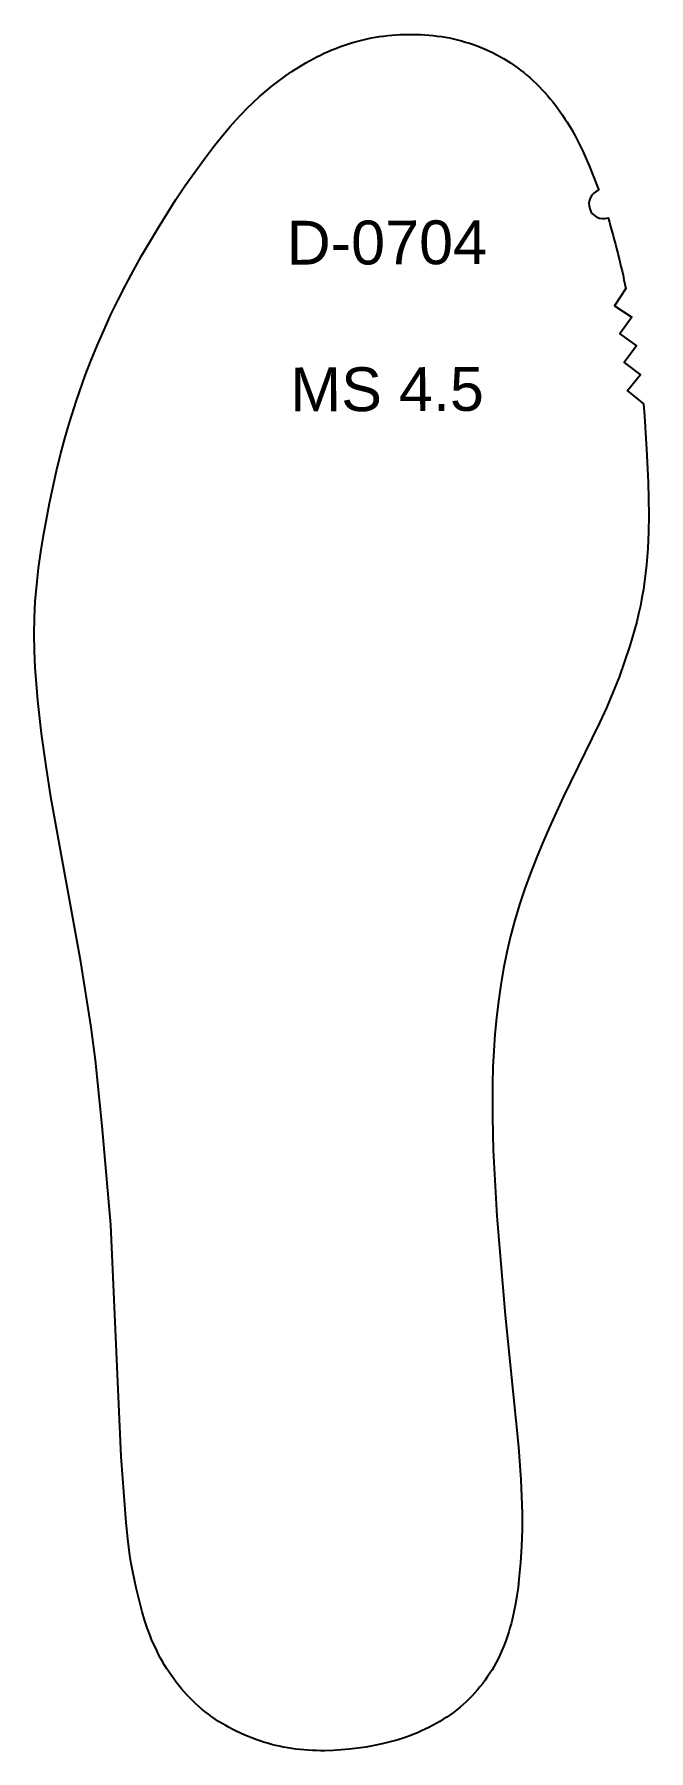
# Model space of a CAD drawing. Header units: millimetres. Extents: x 9 to 2561, y 2 to 334.
# Drawn here: x 113.7 to 198, y 99 to 334.2 of the extents above; entities that cross this region are included whole.
import ezdxf

# ---------------------------------------------------------------- set-up
doc = ezdxf.new("R2010")
doc.units = ezdxf.units.MM
doc.layers.add('DEFAULT', color=3, linetype='Continuous', true_color=0x00ff00)
doc.layers.add('LAYER_01', color=7, linetype='Continuous', true_color=0xffffff)
doc.styles.add('Arial Regular', font='arial.ttf')

# ---------------------------------------------------------------- blocks, each defined once
blk = doc.blocks.new('_X87')
at = {"layer": 'LAYER_01', "char_height": 6, "attachment_point": 7, "rotation": 0.1549, "style": 'Arial Regular'}
for s, insert, width in [('D-0704', (148.32, 302.58), 65.8696), ('MS 4.5', (148.82, 282.48), 64.2391)]:
    blk.add_mtext(s, dxfattribs=dict(at, insert=insert, width=width))

msp = doc.modelspace()

# ---------------------------------------------------------------- linework, layer by layer
at = {"layer": 'DEFAULT', "color": 3, "true_color": 0x00ff00}
msp.add_lwpolyline([(191.11, 312.86, 0.992752), (192.4, 309.07, -0.022056), (194.84, 299.38), (193.28, 297.02), (195.64, 295.46), (194.02, 293.16), (196.31, 291.52), (194.61, 289.27), (196.85, 287.56), (195.08, 285.36), (197.27, 283.58), (197.4, 281.92), (197.69, 277.39), (197.88, 272.86), (197.97, 268.32), (197.94, 266.05), (197.85, 263.78), (197.77, 262.65), (197.67, 261.52), (197.55, 260.39), (197.41, 259.27), (197.24, 258.15), (197.05, 257.03), (196.83, 255.92), (196.59, 254.81), (196.32, 253.71), (196.03, 252.61), (195.38, 250.43), (194.67, 248.28), (193.9, 246.15), (193.07, 244.04), (192.18, 241.95), (191.24, 239.88), (186.26, 229.69), (184.35, 225.58), (183.43, 223.5), (182.56, 221.4), (181.74, 219.29), (180.97, 217.16), (180.26, 215), (179.61, 212.83), (179.03, 210.64), (178.51, 208.43), (178.06, 206.2), (177.67, 203.97), (177.35, 201.72), (177.08, 199.47), (176.87, 197.21), (176.71, 194.95), (176.6, 192.68), (176.54, 190.41), (176.53, 185.88), (176.65, 181.34), (177.14, 172.28), (178.27, 158.71), (180.1, 140.66), (180.43, 136.13), (180.54, 133.86), (180.6, 131.6), (180.6, 129.33), (180.53, 127.06), (180.4, 124.8), (180.18, 122.54), (180.05, 121.41), (179.89, 120.29), (179.7, 119.17), (179.48, 118.06), (179.23, 116.95), (179.09, 116.4), (178.94, 115.85), (178.77, 115.31), (178.6, 114.77), (178.42, 114.23), (178.22, 113.7), (178.01, 113.18), (177.79, 112.65), (177.55, 112.14), (177.31, 111.63), (177.05, 111.12), (176.77, 110.63), (176.49, 110.13), (176.19, 109.65), (175.88, 109.18), (175.56, 108.71), (175.22, 108.25), (174.87, 107.81), (174.51, 107.37), (174.14, 106.94), (173.76, 106.53), (173.36, 106.12), (172.95, 105.73), (172.53, 105.35), (172.1, 104.98), (171.65, 104.63), (171.2, 104.28), (170.74, 103.95), (170.27, 103.63), (169.79, 103.33), (169.31, 103.03), (168.82, 102.75), (168.32, 102.47), (167.82, 102.21), (167.31, 101.96), (166.79, 101.73), (166.27, 101.5), (165.75, 101.28), (165.22, 101.08), (164.69, 100.89), (164.15, 100.71), (163.61, 100.54), (163.06, 100.38), (162.52, 100.23), (161.41, 99.96), (160.3, 99.72), (159.19, 99.53), (158.07, 99.36), (156.94, 99.23), (155.81, 99.13), (154.68, 99.06), (153.54, 99.03), (152.98, 99.03), (152.41, 99.04), (151.84, 99.06), (151.28, 99.09), (150.71, 99.14), (150.14, 99.19), (149.58, 99.25), (149.02, 99.33), (148.46, 99.42), (147.9, 99.52), (147.35, 99.64), (146.79, 99.76), (146.25, 99.9), (145.7, 100.06), (145.16, 100.22), (144.62, 100.4), (144.08, 100.58), (143.55, 100.78), (143.02, 100.99), (142.5, 101.2), (141.98, 101.43), (141.46, 101.67), (140.95, 101.93), (140.45, 102.19), (139.96, 102.46), (139.47, 102.75), (138.99, 103.05), (138.51, 103.36), (138.04, 103.68), (137.59, 104.02), (137.14, 104.36), (136.7, 104.72), (136.27, 105.09), (135.84, 105.47), (135.43, 105.86), (135.03, 106.26), (134.64, 106.67), (134.26, 107.09), (133.89, 107.52), (133.53, 107.96), (133.18, 108.4), (132.84, 108.86), (132.51, 109.32), (132.19, 109.79), (131.88, 110.26), (131.58, 110.75), (131.29, 111.24), (131.02, 111.73), (130.75, 112.23), (130.5, 112.74), (130.26, 113.25), (130.03, 113.77), (129.8, 114.29), (129.59, 114.82), (129.2, 115.88), (128.84, 116.96), (128.52, 118.04), (128.22, 119.14), (127.68, 121.34), (127.21, 123.56), (127.01, 124.68), (126.82, 125.8), (126.67, 126.92), (126.53, 128.05), (126.3, 130.3), (125.61, 139.35), (124.18, 171.08), (123.03, 184.65), (122.08, 193.67), (121.5, 198.17), (120.09, 207.14), (116.03, 229.46), (115.32, 233.94), (114.69, 238.43), (114.19, 242.94), (113.99, 245.2), (113.84, 247.47), (113.74, 249.73), (113.7, 252), (113.74, 254.27), (113.84, 256.54), (114.03, 258.8), (114.29, 261.05), (114.6, 263.3), (114.97, 265.54), (115.8, 270), (116.77, 274.43), (117.31, 276.63), (117.89, 278.83), (118.52, 281.01), (119.48, 284.05), (120.69, 287.46), (121.5, 289.57), (122.36, 291.67), (123.27, 293.75), (124.22, 295.81), (125.21, 297.85), (126.24, 299.88), (127.31, 301.88), (128.42, 303.86), (130.73, 307.76), (133.13, 311.61), (134.39, 313.5), (135.7, 315.35), (137.04, 317.18), (138.42, 318.98), (139.85, 320.74), (140.59, 321.61), (141.34, 322.45), (142.11, 323.28), (142.91, 324.09), (143.72, 324.88), (144.56, 325.65), (145.41, 326.4), (146.29, 327.12), (147.18, 327.81), (148.1, 328.48), (149.04, 329.12), (149.99, 329.74), (150.96, 330.32), (151.96, 330.87), (152.46, 331.13), (152.97, 331.38), (153.48, 331.62), (154, 331.85), (154.52, 332.08), (155.04, 332.29), (155.57, 332.49), (156.11, 332.68), (156.65, 332.87), (157.19, 333.04), (157.73, 333.19), (158.28, 333.34), (158.83, 333.48), (159.38, 333.6), (159.94, 333.72), (160.5, 333.82), (161.06, 333.91), (161.62, 333.99), (162.18, 334.05), (162.75, 334.11), (163.31, 334.15), (163.88, 334.19), (164.44, 334.21), (165.01, 334.22), (165.58, 334.22), (166.15, 334.21), (166.71, 334.19), (167.28, 334.16), (167.84, 334.12), (168.41, 334.06), (168.97, 333.99), (169.53, 333.91), (170.09, 333.82), (170.65, 333.72), (171.21, 333.6), (171.76, 333.47), (172.31, 333.33), (172.85, 333.17), (173.39, 333), (173.93, 332.82), (174.46, 332.63), (174.99, 332.42), (175.52, 332.2), (176.03, 331.97), (176.54, 331.73), (177.05, 331.47), (177.55, 331.2), (178.04, 330.92), (178.53, 330.62), (179, 330.32), (179.47, 330), (179.93, 329.67), (180.39, 329.33), (180.84, 328.98), (181.27, 328.62), (181.7, 328.25), (182.12, 327.87), (182.54, 327.48), (182.94, 327.08), (183.33, 326.67), (183.72, 326.26), (184.09, 325.83), (184.46, 325.4), (184.82, 324.96), (185.17, 324.51), (185.51, 324.06), (185.84, 323.6), (186.16, 323.13), (186.48, 322.66), (186.78, 322.18), (187.37, 321.21), (187.92, 320.22), (188.44, 319.21), (188.94, 318.19), (189.41, 317.16), (189.86, 316.12), (190.28, 315.07)], format="xyb", close=True, dxfattribs=at)

# ---------------------------------------------------------------- block references
at = {"layer": 'LAYER_01'}
msp.add_blockref('_X87', (0, 0), dxfattribs=at)

doc.saveas('drawing.dxf')
